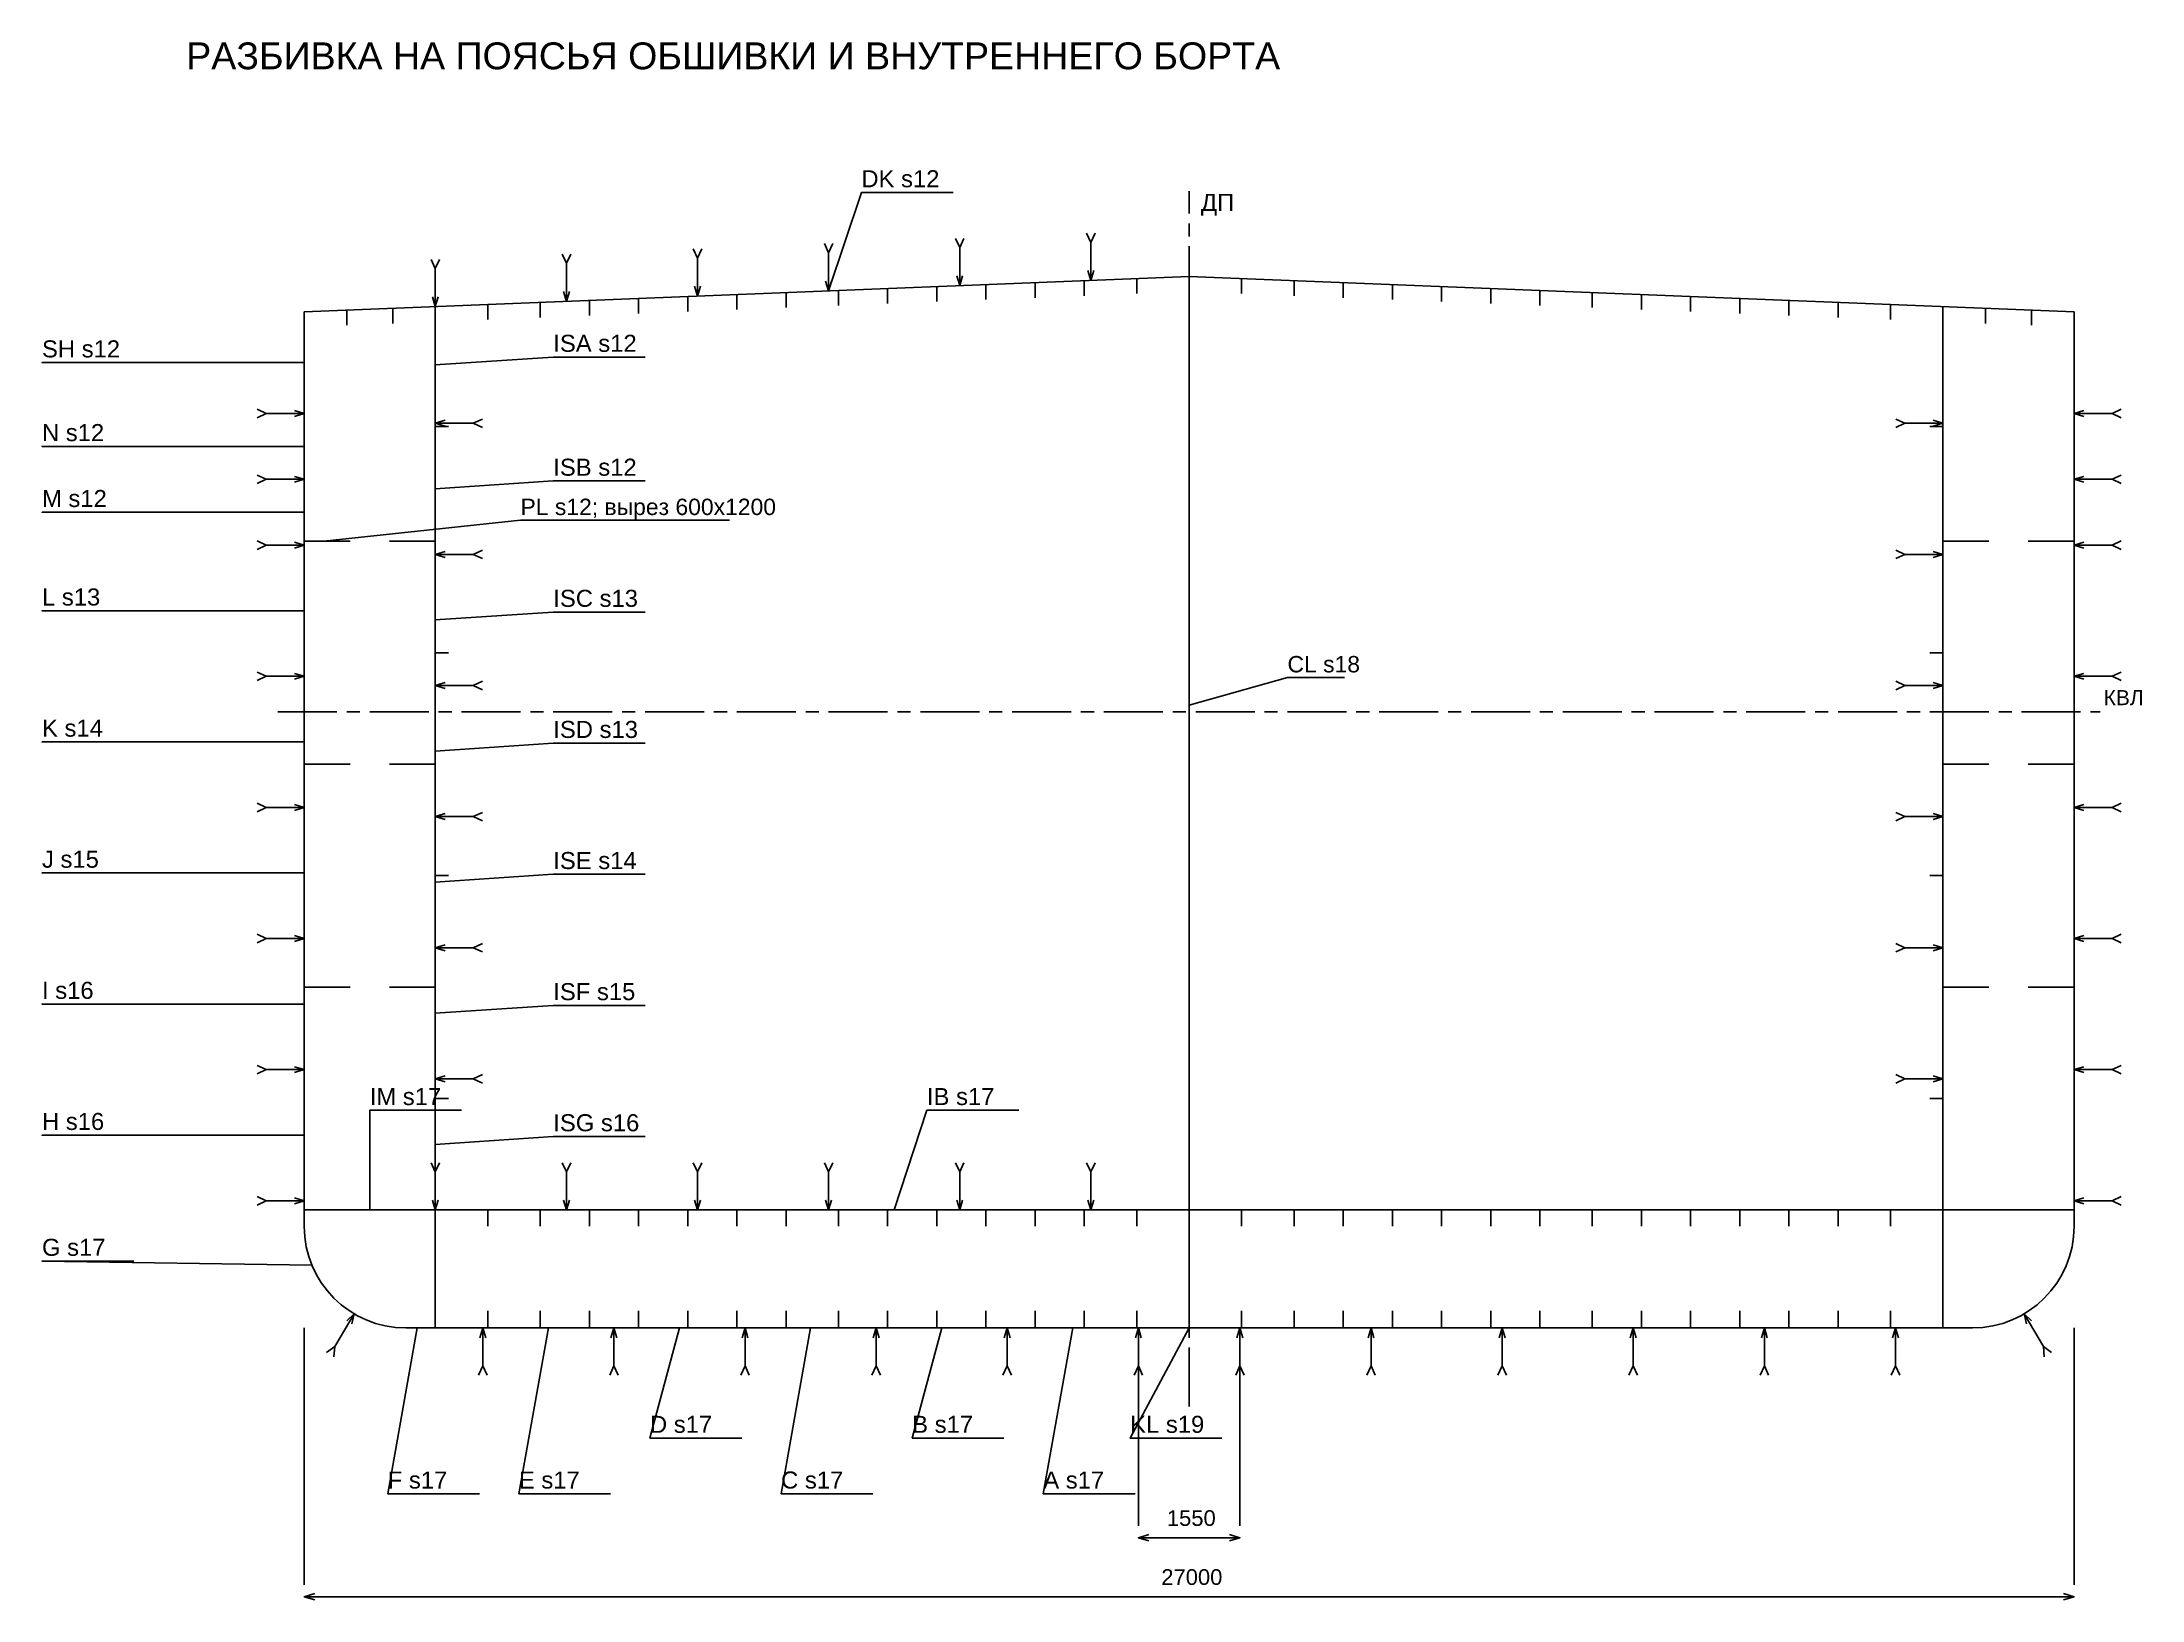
# Model space of a CAD drawing. Header units: millimetres. Extents: x -5500 to 159150, y -17410 to 188095.
# Drawn here: x 39000 to 71036, y -4150 to 19616 of the extents above; entities that cross this region are included whole.
import ezdxf

# ---------------------------------------------------------------- set-up
doc = ezdxf.new("R2010")
doc.units = ezdxf.units.MM
doc.linetypes.add('AXIS22', pattern=[1400, 900, -150, 200, -150])
for name, color, linetype in [('04_CENTER', 30, 'AXIS22'), ('04_DIM', 2, 'Continuous'), ('04_HULL', 4, 'Continuous'), ('04_MEMBER', 7, 'Continuous'), ('04_SEAM', 7, 'Continuous'), ('04_TEXT', 7, 'Continuous'), ('24_TEXT', 7, 'Continuous')]:
    doc.layers.add(name, color=color, linetype=linetype)
doc.styles.add('RU', font='arial.ttf')

msp = doc.modelspace()

# ---------------------------------------------------------------- texts
at = {"layer": '04_DIM', "style": 'RU'}
for s, p in [('1550', (56160, -3020)), ('27000', (56075, -3920))]:
    msp.add_text(s, height=240, dxfattribs=at).set_placement(p)
at = {"layer": '04_TEXT', "style": 'RU'}
for s, height, p in [('РАЗБИВКА НА ПОЯСЬЯ ОБШИВКИ И ВНУТРЕННЕГО БОРТА', 410, (41200, 19200)), ('DK s12', 260, (51500, 17400)), ('ДП', 260, (56680, 17040)), ('SH s12', 260, (39000, 14805)), ('ISA s12', 260, (46800, 14890)), ('N s12', 260, (39000, 13528)), ('ISB s12', 260, (46800, 13000)), ('M s12', 260, (39000, 12523)), ('L s13', 260, (39000, 11020)), ('ISC s13', 260, (46800, 11000)), ('КВЛ', 230, (70450, 9500)), ('K s14', 260, (39000, 9020)), ('ISD s13', 260, (46800, 9000)), ('J s15', 260, (39000, 7020)), ('ISE s14', 260, (46800, 7000)), ('I s16', 260, (39000, 5020)), ('ISF s15', 260, (46800, 5000)), ('IM s17', 260, (44000, 3400)), ('IB s17', 260, (52500, 3400)), ('H s16', 260, (39000, 3020)), ('ISG s16', 260, (46800, 3000)), ('G s17', 260, (39000, 1100)), ('D s17', 260, (48275, -1600)), ('B s17', 260, (52275, -1600)), ('KL s19', 260, (55600, -1600)), ('F s17', 260, (44275, -2450)), ('E s17', 260, (46275, -2450)), ('C s17', 260, (50275, -2450)), ('A s17', 260, (54275, -2450))]:
    msp.add_text(s, height=height, dxfattribs=at).set_placement(p)
at = {"layer": '24_TEXT', "style": 'RU'}
for s, p in [('PL s12; вырез 600x1200', (46300, 12400)), ('CL s18', (58000, 10000))]:
    msp.add_text(s, height=250, dxfattribs=at).set_placement(p)

# ---------------------------------------------------------------- linework, layer by layer
at = {"layer": '04_CENTER'}
for p, q in [((56500, -1200), (56500, 17340)), ((42600, 9400), (70400, 9400))]:
    msp.add_line(p, q, dxfattribs=at)
at = {"layer": '04_DIM'}
for p, q in [((43000, 0), (43000, -3920)), ((55725, 0), (55725, -3020)), ((57275, 0), (57275, -3020)), ((70000, 0), (70000, -3920)), ((55725, -3200), (57275, -3200)), ((43000, -4100), (70000, -4100))]:
    msp.add_line(p, q, dxfattribs=at)
for points in [[(55885, -3150), (55725, -3200), (55885, -3250)], [(57115, -3150), (57275, -3200), (57115, -3250)], [(43160, -4050), (43000, -4100), (43160, -4150)], [(69840, -4050), (70000, -4100), (69840, -4150)]]:
    msp.add_lwpolyline(points, dxfattribs=at)
at = {"layer": '04_HULL'}
for p, q in [((56500, 0), (56500, 16040)), ((43000, 1550), (43000, 15500)), ((45000, 0), (45000, 15580)), ((68000, 0), (68000, 15580)), ((70000, 1550), (70000, 15500)), ((43000, 12000), (43700, 12000)), ((44300, 12000), (45000, 12000)), ((68000, 12000), (68700, 12000)), ((69300, 12000), (70000, 12000)), ((43000, 8600), (43700, 8600)), ((44300, 8600), (45000, 8600)), ((68000, 8600), (68700, 8600)), ((69300, 8600), (70000, 8600)), ((43000, 5200), (43700, 5200)), ((44300, 5200), (45000, 5200)), ((68000, 5200), (68700, 5200)), ((69300, 5200), (70000, 5200)), ((43000, 1800), (70000, 1800)), ((44550, 0), (68450, 0))]:
    msp.add_line(p, q, dxfattribs=at)
msp.add_lwpolyline([(43000, 15500), (56500, 16040), (70000, 15500)], dxfattribs=at)
for centre, start, end in [((44550, 1550), 180, 270), ((68450, 1550), 270, 360)]:
    msp.add_arc(centre, 1550, start, end, dxfattribs=at)
at = {"layer": '04_MEMBER'}
for p, q in [((48100, 15704), (48100, 15474)), ((48850, 15734), (48850, 15504)), ((49600, 15764), (49600, 15534)), ((50350, 15794), (50350, 15564)), ((51150, 15826), (51150, 15596)), ((51900, 15856), (51900, 15626)), ((52650, 15886), (52650, 15656)), ((53400, 15916), (53400, 15686)), ((54150, 15946), (54150, 15716)), ((54900, 15976), (54900, 15746)), ((55700, 16008), (55700, 15778)), ((57300, 16008), (57300, 15778)), ((58100, 15976), (58100, 15746)), ((58850, 15946), (58850, 15716)), ((59600, 15916), (59600, 15686)), ((60350, 15886), (60350, 15656)), ((61100, 15856), (61100, 15626)), ((61850, 15826), (61850, 15596)), ((62650, 15794), (62650, 15564)), ((63400, 15764), (63400, 15534)), ((64150, 15734), (64150, 15504)), ((64900, 15704), (64900, 15474)), ((43650, 15526), (43650, 15296)), ((44350, 15554), (44350, 15324)), ((45800, 15612), (45800, 15382)), ((46600, 15644), (46600, 15414)), ((47350, 15674), (47350, 15444)), ((65650, 15674), (65650, 15444)), ((66400, 15644), (66400, 15414)), ((67200, 15612), (67200, 15382)), ((68650, 15554), (68650, 15324)), ((69350, 15526), (69350, 15296)), ((45000, 13300), (45000, 14200)), ((68000, 13300), (68000, 14200)), ((45000, 13750), (45200, 13750)), ((68000, 13750), (67800, 13750)), ((45000, 9850), (45000, 10750)), ((68000, 9850), (68000, 10750)), ((45000, 10300), (45200, 10300)), ((68000, 10300), (67800, 10300)), ((45000, 6450), (45000, 7350)), ((68000, 6450), (68000, 7350)), ((45000, 6900), (45200, 6900)), ((68000, 6900), (67800, 6900)), ((45000, 3050), (45000, 3950)), ((68000, 3050), (68000, 3950)), ((45000, 3500), (45200, 3500)), ((68000, 3500), (67800, 3500)), ((45800, 1800), (45800, 1550)), ((46600, 1800), (46600, 1550)), ((47350, 1800), (47350, 1550)), ((48100, 1800), (48100, 1550)), ((48850, 1800), (48850, 1550)), ((49600, 1800), (49600, 1550)), ((50350, 1800), (50350, 1550)), ((51150, 1800), (51150, 1550)), ((51900, 1800), (51900, 1550)), ((52650, 1800), (52650, 1550)), ((53400, 1800), (53400, 1550)), ((54150, 1800), (54150, 1550)), ((54900, 1800), (54900, 1550)), ((55700, 1800), (55700, 1550)), ((57300, 1800), (57300, 1550)), ((58100, 1800), (58100, 1550)), ((58850, 1800), (58850, 1550)), ((59600, 1800), (59600, 1550)), ((60350, 1800), (60350, 1550)), ((61100, 1800), (61100, 1550)), ((61850, 1800), (61850, 1550)), ((62650, 1800), (62650, 1550)), ((63400, 1800), (63400, 1550)), ((64150, 1800), (64150, 1550)), ((64900, 1800), (64900, 1550)), ((65650, 1800), (65650, 1550)), ((66400, 1800), (66400, 1550)), ((67200, 1800), (67200, 1550)), ((45800, 0), (45800, 260)), ((46600, 0), (46600, 260)), ((47350, 0), (47350, 260)), ((48100, 0), (48100, 260)), ((48850, 0), (48850, 260)), ((49600, 0), (49600, 260)), ((50350, 0), (50350, 260)), ((51150, 0), (51150, 260)), ((51900, 0), (51900, 260)), ((52650, 0), (52650, 260)), ((53400, 0), (53400, 260)), ((54150, 0), (54150, 260)), ((54900, 0), (54900, 260)), ((55700, 0), (55700, 260)), ((57300, 0), (57300, 260)), ((58100, 0), (58100, 260)), ((58850, 0), (58850, 260)), ((59600, 0), (59600, 260)), ((60350, 0), (60350, 260)), ((61100, 0), (61100, 260)), ((61850, 0), (61850, 260)), ((62650, 0), (62650, 260)), ((63400, 0), (63400, 260)), ((64150, 0), (64150, 260)), ((64900, 0), (64900, 260)), ((65650, 0), (65650, 260)), ((66400, 0), (66400, 260)), ((67200, 0), (67200, 260))]:
    msp.add_line(p, q, dxfattribs=at)
at = {"layer": '04_SEAM'}
for p, q in [((55000, 16560), (54935, 16700)), ((55000, 16560), (55065, 16700)), ((47000, 16240), (46935, 16380)), ((47000, 16240), (47065, 16380)), ((49000, 16320), (48935, 16460)), ((49000, 16320), (49065, 16460)), ((51000, 16400), (50935, 16540)), ((51000, 16400), (51065, 16540)), ((51000, 15820), (51000, 16400)), ((53000, 16480), (52935, 16620)), ((53000, 16480), (53065, 16620)), ((53000, 15900), (53000, 16480)), ((55000, 15980), (55000, 16560)), ((45000, 16160), (44935, 16300)), ((45000, 16160), (45065, 16300)), ((45000, 15580), (45000, 16160)), ((47000, 15660), (47000, 16240)), ((49000, 15740), (49000, 16320)), ((42420, 13950), (42280, 14015)), ((42420, 13950), (42280, 13885)), ((43000, 13950), (42420, 13950)), ((45000, 13800), (45580, 13800)), ((45580, 13800), (45720, 13865)), ((45580, 13800), (45720, 13735)), ((67420, 13800), (67280, 13865)), ((67420, 13800), (67280, 13735)), ((68000, 13800), (67420, 13800)), ((70000, 13950), (70580, 13950)), ((70580, 13950), (70720, 14015)), ((70580, 13950), (70720, 13885)), ((42420, 12945), (42280, 13010)), ((42420, 12945), (42280, 12880)), ((43000, 12945), (42420, 12945)), ((70000, 12945), (70580, 12945)), ((70580, 12945), (70720, 13010)), ((70580, 12945), (70720, 12880)), ((42420, 11940), (42280, 12005)), ((42420, 11940), (42280, 11875)), ((43000, 11940), (42420, 11940)), ((45580, 11800), (45720, 11865)), ((67420, 11800), (67280, 11865)), ((70000, 11940), (70580, 11940)), ((70580, 11940), (70720, 12005)), ((70580, 11940), (70720, 11875)), ((45000, 11800), (45580, 11800)), ((45580, 11800), (45720, 11735)), ((67420, 11800), (67280, 11735)), ((68000, 11800), (67420, 11800)), ((42420, 9940), (42280, 10005)), ((42420, 9940), (42280, 9875)), ((43000, 9940), (42420, 9940)), ((70000, 9940), (70580, 9940)), ((70580, 9940), (70720, 10005)), ((70580, 9940), (70720, 9875)), ((45000, 9800), (45580, 9800)), ((45580, 9800), (45720, 9865)), ((45580, 9800), (45720, 9735)), ((67420, 9800), (67280, 9865)), ((67420, 9800), (67280, 9735)), ((68000, 9800), (67420, 9800)), ((42420, 7940), (42280, 8005)), ((42420, 7940), (42280, 7875)), ((43000, 7940), (42420, 7940)), ((45000, 7800), (45580, 7800)), ((45580, 7800), (45720, 7865)), ((45580, 7800), (45720, 7735)), ((67420, 7800), (67280, 7865)), ((67420, 7800), (67280, 7735)), ((68000, 7800), (67420, 7800)), ((70000, 7940), (70580, 7940)), ((70580, 7940), (70720, 8005)), ((70580, 7940), (70720, 7875)), ((42420, 5940), (42280, 6005)), ((42420, 5940), (42280, 5875)), ((43000, 5940), (42420, 5940)), ((45000, 5800), (45580, 5800)), ((45580, 5800), (45720, 5865)), ((45580, 5800), (45720, 5735)), ((67420, 5800), (67280, 5865)), ((67420, 5800), (67280, 5735)), ((68000, 5800), (67420, 5800)), ((70000, 5940), (70580, 5940)), ((70580, 5940), (70720, 6005)), ((70580, 5940), (70720, 5875)), ((42420, 3940), (42280, 4005)), ((42420, 3940), (42280, 3875)), ((43000, 3940), (42420, 3940)), ((45580, 3800), (45720, 3865)), ((67420, 3800), (67280, 3865)), ((70000, 3940), (70580, 3940)), ((70580, 3940), (70720, 4005)), ((70580, 3940), (70720, 3875)), ((45000, 3800), (45580, 3800)), ((45580, 3800), (45720, 3735)), ((67420, 3800), (67280, 3735)), ((68000, 3800), (67420, 3800)), ((45000, 2380), (44935, 2520)), ((45000, 2380), (45065, 2520)), ((45000, 1800), (45000, 2380)), ((47000, 2380), (46935, 2520)), ((47000, 2380), (47065, 2520)), ((47000, 1800), (47000, 2380)), ((49000, 2380), (48935, 2520)), ((49000, 2380), (49065, 2520)), ((49000, 1800), (49000, 2380)), ((51000, 2380), (50935, 2520)), ((51000, 2380), (51065, 2520)), ((51000, 1800), (51000, 2380)), ((53000, 2380), (52935, 2520)), ((53000, 2380), (53065, 2520)), ((53000, 1800), (53000, 2380)), ((55000, 2380), (54935, 2520)), ((55000, 2380), (55065, 2520)), ((55000, 1800), (55000, 2380)), ((42420, 1940), (42280, 2005)), ((42420, 1940), (42280, 1875)), ((43000, 1940), (42420, 1940)), ((70000, 1940), (70580, 1940)), ((70580, 1940), (70720, 2005)), ((70580, 1940), (70720, 1875)), ((43763, 214), (43469, -285)), ((45725, 0), (45725, -580)), ((47725, 0), (47725, -580)), ((49725, 0), (49725, -580)), ((51725, 0), (51725, -580)), ((53725, 0), (53725, -580)), ((55725, 0), (55725, -580)), ((57275, 0), (57275, -580)), ((59275, 0), (59275, -580)), ((61275, 0), (61275, -580)), ((63275, 0), (63275, -580)), ((65275, 0), (65275, -580)), ((67275, 0), (67275, -580)), ((69237, 214), (69531, -285)), ((43469, -285), (43342, -373)), ((43469, -285), (43454, -439)), ((69531, -285), (69546, -439)), ((69531, -285), (69658, -373)), ((45725, -580), (45660, -720)), ((45725, -580), (45790, -720)), ((47725, -580), (47660, -720)), ((47725, -580), (47790, -720)), ((49725, -580), (49660, -720)), ((49725, -580), (49790, -720)), ((51725, -580), (51660, -720)), ((51725, -580), (51790, -720)), ((53725, -580), (53660, -720)), ((53725, -580), (53790, -720)), ((55725, -580), (55660, -720)), ((55725, -580), (55790, -720)), ((57275, -580), (57210, -720)), ((57275, -580), (57340, -720)), ((59275, -580), (59210, -720)), ((59275, -580), (59340, -720)), ((61275, -580), (61210, -720)), ((61275, -580), (61340, -720)), ((63275, -580), (63210, -720)), ((63275, -580), (63340, -720)), ((65275, -580), (65210, -720)), ((65275, -580), (65340, -720)), ((67275, -580), (67210, -720)), ((67275, -580), (67340, -720))]:
    msp.add_line(p, q, dxfattribs=at)
for points in [[(51000, 15820), (51500, 17320), (52900, 17320)], [(52955, 16050), (53000, 15900), (53045, 16050)], [(54955, 16130), (55000, 15980), (55045, 16130)], [(44955, 15730), (45000, 15580), (45045, 15730)], [(46955, 15810), (47000, 15660), (47045, 15810)], [(48955, 15890), (49000, 15740), (49045, 15890)], [(50955, 15970), (51000, 15820), (51045, 15970)], [(45000, 14690), (46800, 14810), (48200, 14810)], [(43000, 14725), (39000, 14725), (40400, 14725)], [(42850, 13905), (43000, 13950), (42850, 13995)], [(45150, 13845), (45000, 13800), (45150, 13755)], [(67850, 13755), (68000, 13800), (67850, 13845)], [(70150, 13995), (70000, 13950), (70150, 13905)], [(43000, 13448), (39000, 13448), (40400, 13448)], [(42850, 12900), (43000, 12945), (42850, 12990)], [(45000, 12800), (46800, 12920), (48200, 12920)], [(70150, 12990), (70000, 12945), (70150, 12900)], [(43000, 12443), (39000, 12443), (40400, 12443)], [(42850, 11895), (43000, 11940), (42850, 11985)], [(70150, 11985), (70000, 11940), (70150, 11895)], [(45150, 11845), (45000, 11800), (45150, 11755)], [(67850, 11755), (68000, 11800), (67850, 11845)], [(43000, 10940), (39000, 10940), (40400, 10940)], [(45000, 10800), (46800, 10920), (48200, 10920)], [(42850, 9895), (43000, 9940), (42850, 9985)], [(70150, 9985), (70000, 9940), (70150, 9895)], [(45150, 9845), (45000, 9800), (45150, 9755)], [(67850, 9755), (68000, 9800), (67850, 9845)], [(43000, 8940), (39000, 8940), (40400, 8940)], [(45000, 8800), (46800, 8920), (48200, 8920)], [(42850, 7895), (43000, 7940), (42850, 7985)], [(45150, 7845), (45000, 7800), (45150, 7755)], [(67850, 7755), (68000, 7800), (67850, 7845)], [(70150, 7985), (70000, 7940), (70150, 7895)], [(43000, 6940), (39000, 6940), (40400, 6940)], [(45000, 6800), (46800, 6920), (48200, 6920)], [(42850, 5895), (43000, 5940), (42850, 5985)], [(45150, 5845), (45000, 5800), (45150, 5755)], [(67850, 5755), (68000, 5800), (67850, 5845)], [(70150, 5985), (70000, 5940), (70150, 5895)], [(43000, 4940), (39000, 4940), (40400, 4940)], [(45000, 4800), (46800, 4920), (48200, 4920)], [(42850, 3895), (43000, 3940), (42850, 3985)], [(45150, 3845), (45000, 3800), (45150, 3755)], [(67850, 3755), (68000, 3800), (67850, 3845)], [(70150, 3985), (70000, 3940), (70150, 3895)], [(44000, 1800), (44000, 3320), (45400, 3320)], [(52000, 1800), (52500, 3320), (53900, 3320)], [(43000, 2940), (39000, 2940), (40400, 2940)], [(45000, 2800), (46800, 2920), (48200, 2920)], [(42850, 1895), (43000, 1940), (42850, 1985)], [(44955, 1950), (45000, 1800), (45045, 1950)], [(46955, 1950), (47000, 1800), (47045, 1950)], [(48955, 1950), (49000, 1800), (49045, 1950)], [(50955, 1950), (51000, 1800), (51045, 1950)], [(52955, 1950), (53000, 1800), (53045, 1950)], [(54955, 1950), (55000, 1800), (55045, 1950)], [(70150, 1985), (70000, 1940), (70150, 1895)], [(43118, 956), (39000, 1020), (40400, 1020)], [(43726, 62), (43763, 214), (43649, 108)], [(44725, 0), (44275, -2530), (45675, -2530)], [(45770, -150), (45725, 0), (45680, -150)], [(46725, 0), (46275, -2530), (47675, -2530)], [(47770, -150), (47725, 0), (47680, -150)], [(48725, 0), (48275, -1680), (49675, -1680)], [(49770, -150), (49725, 0), (49680, -150)], [(50725, 0), (50275, -2530), (51675, -2530)], [(51770, -150), (51725, 0), (51680, -150)], [(52725, 0), (52275, -1680), (53675, -1680)], [(53770, -150), (53725, 0), (53680, -150)], [(54725, 0), (54275, -2530), (55675, -2530)], [(56500, 0), (55600, -1680), (57000, -1680)], [(55770, -150), (55725, 0), (55680, -150)], [(57320, -150), (57275, 0), (57230, -150)], [(59320, -150), (59275, 0), (59230, -150)], [(61320, -150), (61275, 0), (61230, -150)], [(63320, -150), (63275, 0), (63230, -150)], [(65320, -150), (65275, 0), (65230, -150)], [(67320, -150), (67275, 0), (67230, -150)], [(69351, 108), (69237, 214), (69274, 62)]]:
    msp.add_lwpolyline(points, dxfattribs=at)
at = {"layer": '24_TEXT'}
for points in [[(43300, 12000), (46300, 12320), (49490, 12320)], [(56500, 9500), (58000, 9920), (58870, 9920)]]:
    msp.add_lwpolyline(points, dxfattribs=at)

msp.set_redraw_order([(e.dxf.handle, doc.entitydb.next_handle()) for e in msp.query("TEXT MTEXT ATTDEF DIMENSION ARC_DIMENSION")])  # texts and dimensions are drawn at this point

doc.saveas('drawing.dxf')
